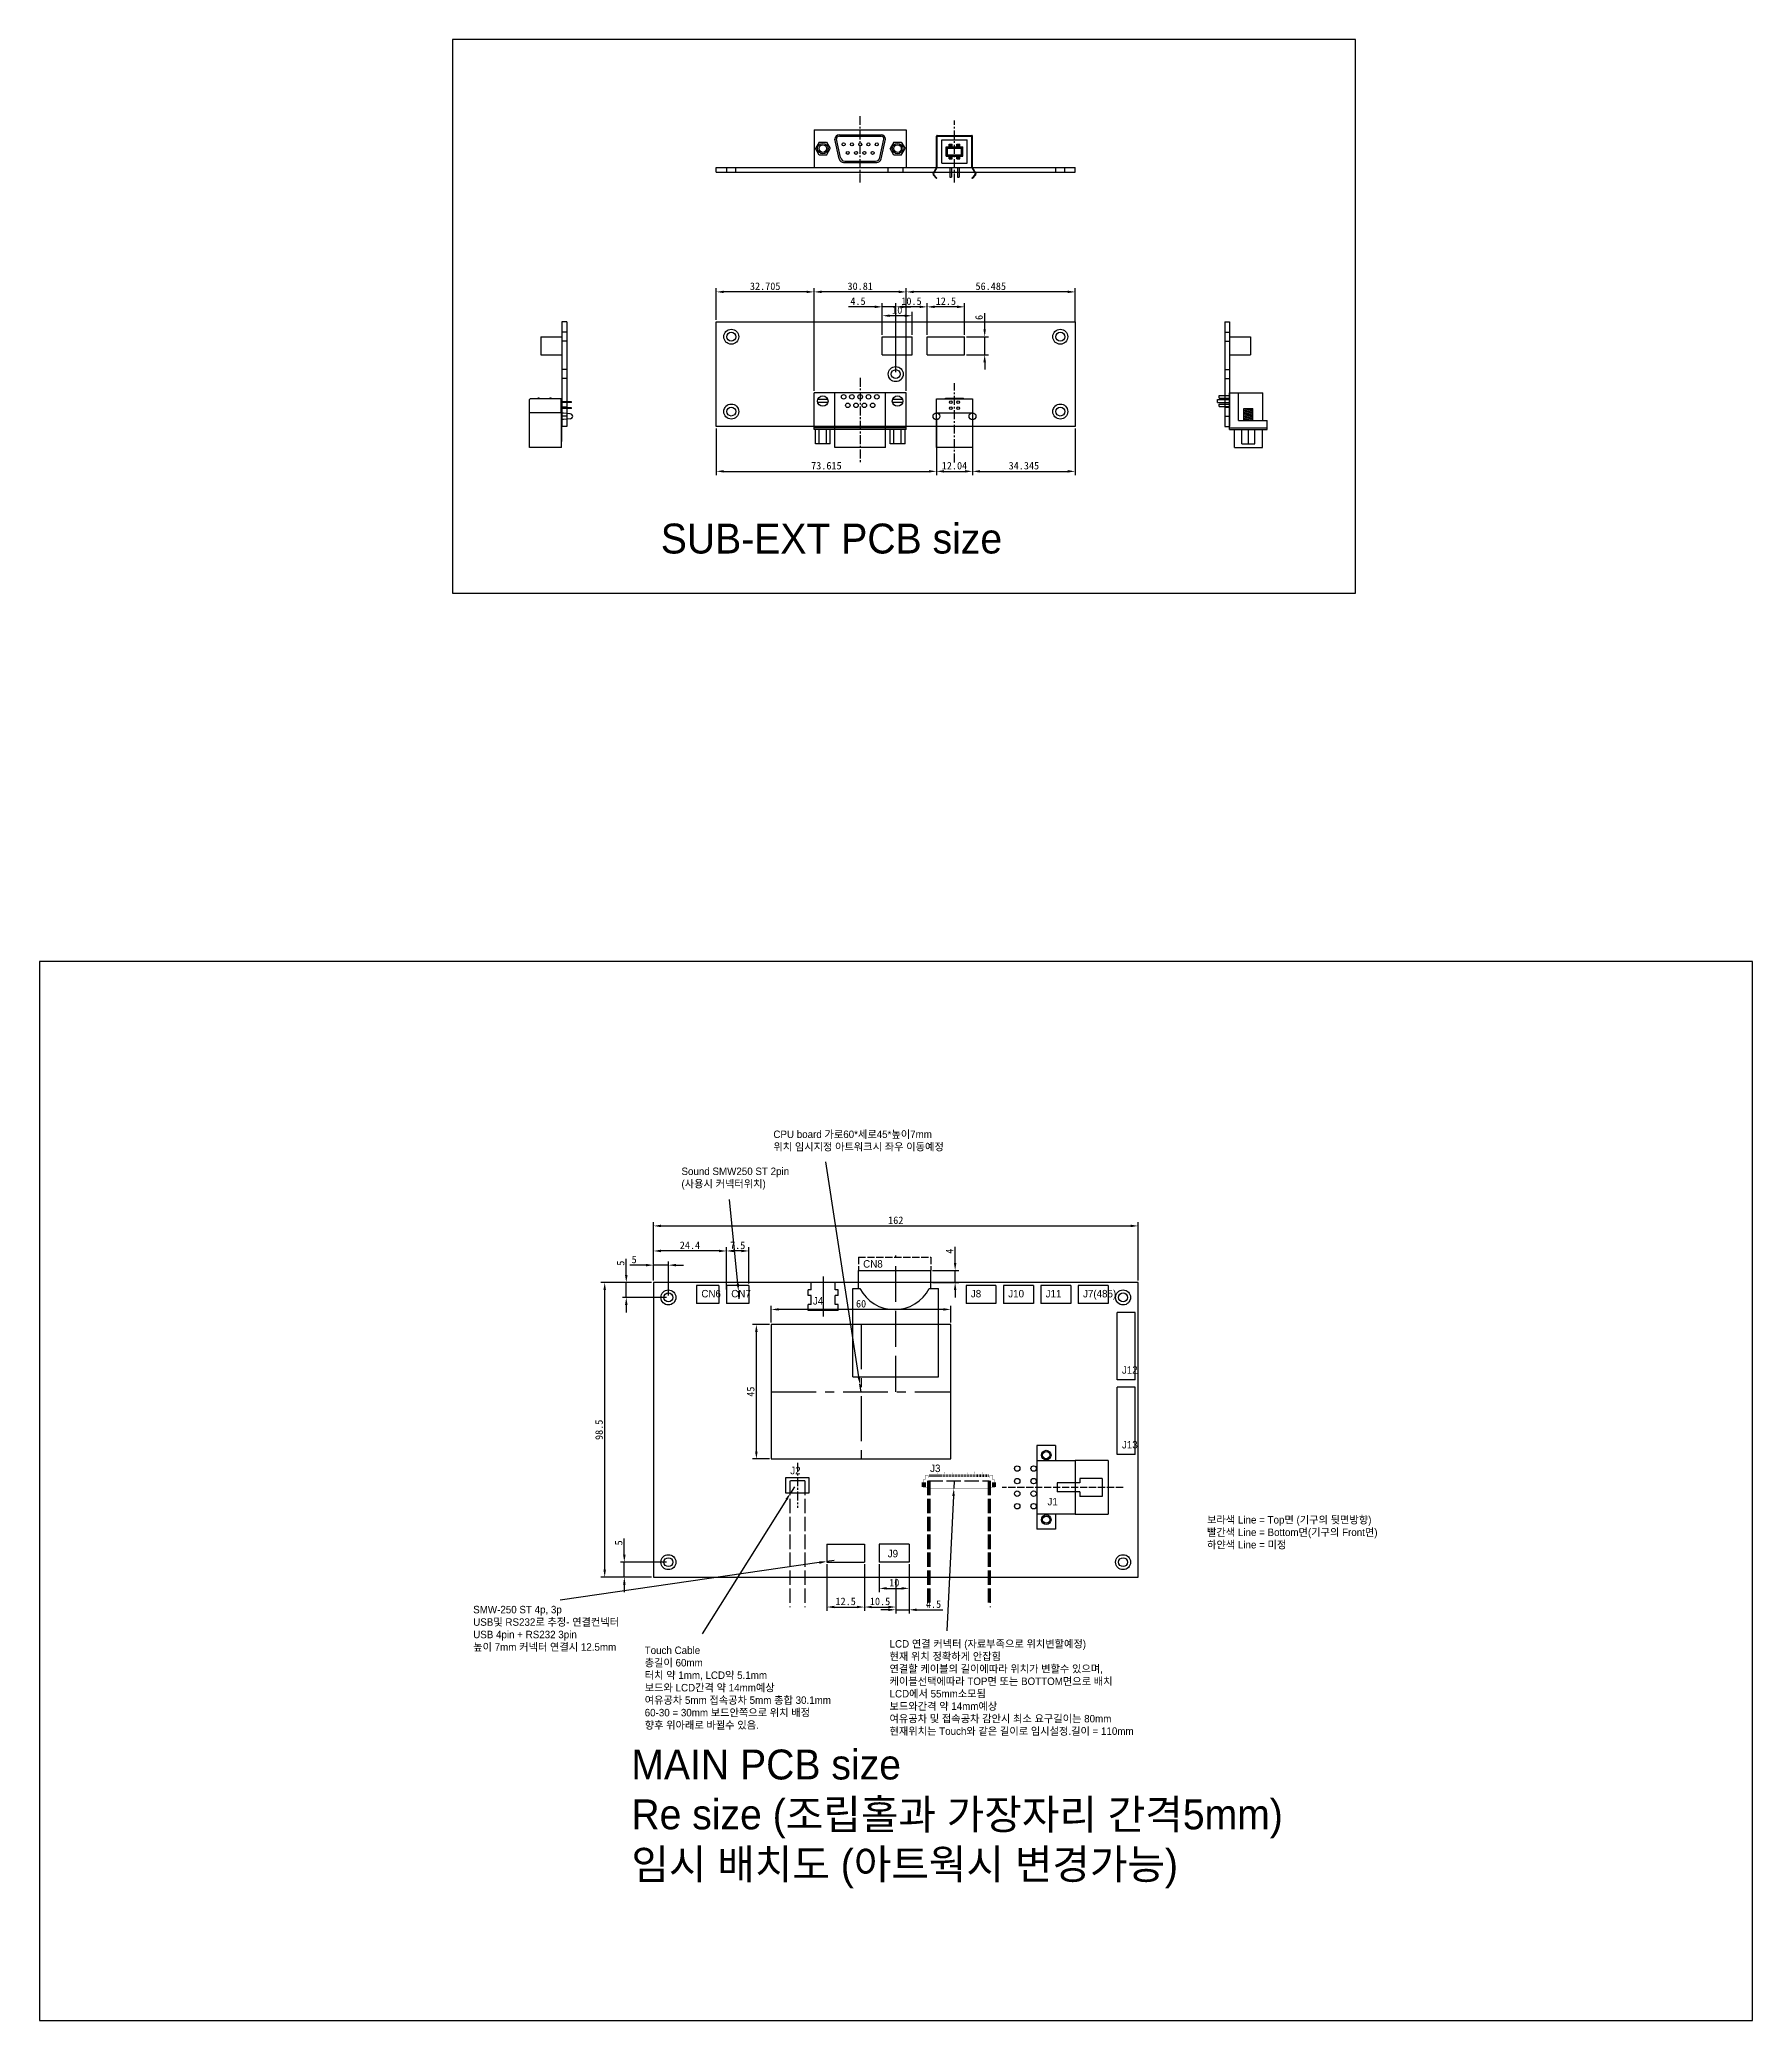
# Model space of a CAD drawing. Extents: x 309 to 1184, y -1672 to -327.
# Drawn here: x 309 to 881, y -989 to -327 of the extents above; entities outside this region: 3.
import ezdxf

# ---------------------------------------------------------------- set-up
doc = ezdxf.new("R2010")
doc.units = 0
doc.linetypes.add('AXES', pattern=[24, 15, -3, 3, -3])
doc.linetypes.add('DASHED', pattern=[15, 12, -3])
doc.layers.get('0').update_dxf_attribs({"linetype": 'CONTINUOUS'})
doc.layers.get('Defpoints').update_dxf_attribs({"linetype": 'CONTINUOUS'})
for name, color, linetype in [('DIM', 14, 'CONTINUOUS'), ('DRIL_PLTE_THRU_01', 16, 'CONTINUOUS'), ('DRIL_PLTE_THRU_02', 3, 'CONTINUOUS'), ('PADS_BOT', 106, 'CONTINUOUS'), ('PADS_INNER', 1, 'CONTINUOUS'), ('PADS_TOP', 1, 'CONTINUOUS'), ('PART_TOP_2DLINE_00', 254, 'CONTINUOUS'), ('PCB(Base)', 190, 'CONTINUOUS')]:
    doc.layers.add(name, color=color, linetype=linetype)
doc.dimstyles.get("Standard").update_dxf_attribs({"dimtxt": 0.18, "dimasz": 0.18, "dimexe": 0.18, "dimexo": 0.0625, "dimgap": 0.09, "dimtad": 0, "dimtih": 1, "dimtoh": 1, "dimdec": 4, "dimzin": 0, "dimdsep": 46, "dimtxsty": 'Standard', "dimcen": 0.09, "dimadec": 0, "dimazin": 0, "dimtfac": 1, "dimtdec": 4, "dimtofl": 0, "dimtmove": 0, "dimatfit": 3, "dimfxl": 1, "dimtolj": 1, "dimtzin": 0, "dimarcsym": 0})

msp = doc.modelspace()

# ---------------------------------------------------------------- texts
at = {"layer": 'PCB(Base)', "attachment_point": 1}
for s, insert, char_height, width in [('{\\fGulim|b0|i0|c129|p50;SUB-EXT PCB size}', (516.3847, -488.7857), 10, 165.643497), ('{\\fGulim|b0|i0|c129|p50;CPU board 가로60*세로45*높이7mm^J위치 임시지정 아트워크시 좌우 이동예정}', (554.0294, -691.7145), 2.5, 65.205446), ('{\\fGulim|b0|i0|c129|p50;Sound SMW250 ST 2pin (사용시 커넥터위치)}', (523.297, -704.0859), 2.5, 39.840895), ('{\\fGulim|b0|i0|c129|p50;CN8}', (584.0472, -735.0439), 2.5, 7.062376), ('{\\fGulim|b0|i0|c129|p50;CN6}', (529.9472, -744.9994), 2.5, 7.062376), ('{\\fGulim|b0|i0|c129|p50;CN7}', (539.9472, -744.9994), 2.5, 7.062376), ('{\\fGulim|b0|i0|c129|p50;J4}', (567.2472, -747.3994), 2.5, 7.062376), ('{\\fGulim|b0|i0|c129|p50;J8}', (620.0472, -744.9994), 2.5, 7.062376), ('{\\fGulim|b0|i0|c129|p50;J10}', (632.5472, -744.9994), 2.5, 7.062376), ('{\\fGulim|b0|i0|c129|p50;J11}', (645.0472, -744.9994), 2.5, 7.062376), ('{\\fGulim|b0|i0|c129|p50;J7(485)}', (657.5472, -744.9994), 2.5, 7.062376), ('{\\fGulim|b0|i0|c129|p50;J12}', (670.5472, -770.4994), 2.5, 7.062376), ('{\\fGulim|b0|i0|c129|p50;J13}', (670.5472, -795.4994), 2.5, 7.062376), ('{\\fGulim|b0|i0|c129|p50;J2}', (559.6825, -804.1402), 2.5, 7.062376), ('{\\fGulim|b0|i0|c129|p50;J3}', (606.42, -803.3902), 2.5, 7.062376), ('{\\fGulim|b0|i0|c129|p50;J1}', (645.6661, -814.5232), 2.5, 7.062376), ('{\\fGulim|b0|i0|c129|p50;보라색 Line = Top면 (기구의 뒷면방향)\\P빨간색 Line = Bottom면(기구의 Front면)\\P하얀색 Line = 미정}', (699.0059, -820.6046), 2.5, 85.902489), ('{\\fGulim|b0|i0|c129|p50;J9}', (592.2582, -831.8942), 2.5, 7.062376), ('\\pt17.5;{\\fGulim|b0|i0|c129|p50;SMW-250 ST 4p, 3p\\PUSB및 RS232로 추정- 연결컨넥터^JUSB 4pin + RS232 3pin^J높이 7mm 커넥터 연결시 12.5mm}', (453.6789, -850.6201), 2.5, 53.806292), ('\\pt17.5;{\\fGulim|b0|i0|c129|p50;Touch Cable^J총길이 60mm^J터치 약 1mm, LCD약 5.1mm^J보드와 LCD간격 약 14mm예상^J여유공차 5mm 접속공차 5mm 총합 30.1mm^J60-30 = 30mm 보드안쪽으로 위치 배정^J향후 위아래로 바뀔수 있음.}', (511.009, -864.2264), 2.5, 70.117688), ('{\\fGulim|b0|i0|c129|p50;LCD 연결 커넥터 (자료부족으로 위치변할예정)^J현재 위치 정확하게 안잡힘^J연결할 케이블의 길이에따라 위치가 변할수 있으며, ^J케이블선택에따라 TOP면 또는 BOTTOM면으로 배치^JLCD에서 55mm소모됨^J보드와간격 약 14mm예상^J여유공차 및 접속공차 감안시 최소 요구길이는 80mm^J현재위치는 Touch와 같은 길이로 임시설정.길이 = 110mm}', (592.8655, -862.0812), 2.5, 93.303925), ('{\\fGulim|b0|i0|c129|p50;MAIN PCB size^JRe size (조립홀과 가장자리 간격5mm)^J임시 배치도 (아트웍시 변경가능)}', (506.5472, -898.6672), 10, 245.213959)]:
    msp.add_mtext(s, dxfattribs=dict(at, insert=insert, char_height=char_height, width=width))

# ---------------------------------------------------------------- blocks, each defined once
blk = doc.blocks.new('*D22')
at = {"layer": 'Defpoints', "color": 0, "transparency": 16777216}
for p in [(675.94, -723.6), (513.94, -742.52), (675.94, -742.52)]:
    blk.add_point(p, dxfattribs=at)
at = {"layer": 'DIM', "color": 0, "lineweight": -2, "transparency": 16777216}
for p, q in [((513.94, -741.89), (513.94, -722.35)), ((516.44, -723.6), (673.44, -723.6)), ((675.94, -741.89), (675.94, -722.35))]:
    blk.add_line(p, q, dxfattribs=at)
at = {"layer": 'DIM', "color": 0, "transparency": 16777216}
for points in [[(516.44, -723.18), (516.44, -724.02), (513.94, -723.6)], [(673.44, -723.18), (673.44, -724.02), (675.94, -723.6)]]:
    blk.add_solid(points, dxfattribs=at)
at = {"layer": 'DIM', "color": 0, "transparency": 16777216, "insert": (594.94, -721.73), "char_height": 2.5, "attachment_point": 5}
blk.add_mtext('162', dxfattribs=at)
blk = doc.blocks.new('*D23')
at = {"layer": 'Defpoints', "color": 0, "transparency": 16777216}
for p in [(497.63, -742.52), (513.94, -742.52), (513.94, -841.02)]:
    blk.add_point(p, dxfattribs=at)
at = {"layer": 'DIM', "color": 0, "lineweight": -2, "transparency": 16777216}
for p, q in [((513.31, -742.52), (496.38, -742.52)), ((497.63, -838.52), (497.63, -745.02)), ((513.31, -841.02), (496.38, -841.02))]:
    blk.add_line(p, q, dxfattribs=at)
at = {"layer": 'DIM', "color": 0, "transparency": 16777216}
for points in [[(497.22, -745.02), (498.05, -745.02), (497.63, -742.52)], [(497.22, -838.52), (498.05, -838.52), (497.63, -841.02)]]:
    blk.add_solid(points, dxfattribs=at)
at = {"layer": 'DIM', "color": 0, "transparency": 16777216, "insert": (495.76, -791.77), "char_height": 2.5, "attachment_point": 5, "rotation": 90}
blk.add_mtext('98.5', dxfattribs=at)
blk = doc.blocks.new('*D24')
at = {"layer": 'Defpoints', "color": 0, "transparency": 16777216}
for p in [(548.34, -756.52), (553.34, -756.52), (553.34, -801.52)]:
    blk.add_point(p, dxfattribs=at)
at = {"layer": 'DIM', "color": 0, "lineweight": -2, "transparency": 16777216}
for p, q in [((552.71, -756.52), (547.09, -756.52)), ((548.34, -799.02), (548.34, -759.02)), ((552.71, -801.52), (547.09, -801.52))]:
    blk.add_line(p, q, dxfattribs=at)
at = {"layer": 'DIM', "color": 0, "transparency": 16777216}
for points in [[(547.92, -759.02), (548.76, -759.02), (548.34, -756.52)], [(547.92, -799.02), (548.76, -799.02), (548.34, -801.52)]]:
    blk.add_solid(points, dxfattribs=at)
at = {"layer": 'DIM', "color": 0, "transparency": 16777216, "insert": (546.46, -779.02), "char_height": 2.5, "attachment_point": 5, "rotation": 90}
blk.add_mtext('45', dxfattribs=at)
blk = doc.blocks.new('*D25')
at = {"layer": 'Defpoints', "color": 0, "transparency": 16777216}
for p in [(553.34, -751.52), (553.34, -756.52), (613.34, -756.52)]:
    blk.add_point(p, dxfattribs=at)
at = {"layer": 'DIM', "color": 0, "lineweight": -2, "transparency": 16777216}
for p, q in [((553.34, -755.89), (553.34, -750.27)), ((610.84, -751.52), (555.84, -751.52)), ((613.34, -755.89), (613.34, -750.27))]:
    blk.add_line(p, q, dxfattribs=at)
at = {"layer": 'DIM', "color": 0, "transparency": 16777216}
for points in [[(555.84, -751.1), (555.84, -751.93), (553.34, -751.52)], [(610.84, -751.1), (610.84, -751.93), (613.34, -751.52)]]:
    blk.add_solid(points, dxfattribs=at)
at = {"layer": 'DIM', "color": 0, "transparency": 16777216, "insert": (583.34, -749.64), "char_height": 2.5, "attachment_point": 5}
blk.add_mtext('60', dxfattribs=at)
blk = doc.blocks.new('*D26')
at = {"layer": 'Defpoints', "color": 0, "transparency": 16777216}
for p in [(608.55, -452.92), (620.59, -452.92), (620.59, -471.32)]:
    blk.add_point(p, dxfattribs=at)
at = {"layer": 'DIM', "color": 0, "lineweight": -2, "transparency": 16777216}
for p, q in [((608.55, -453.54), (608.55, -472.57)), ((620.59, -453.54), (620.59, -472.57)), ((611.05, -471.32), (618.09, -471.32))]:
    blk.add_line(p, q, dxfattribs=at)
at = {"layer": 'DIM', "color": 0, "transparency": 16777216}
for points in [[(611.05, -470.9), (611.05, -471.73), (608.55, -471.32)], [(618.09, -470.9), (618.09, -471.73), (620.59, -471.32)]]:
    blk.add_solid(points, dxfattribs=at)
at = {"layer": 'DIM', "color": 0, "transparency": 16777216, "insert": (614.57, -469.44), "char_height": 2.5, "attachment_point": 5}
blk.add_mtext('12.04', dxfattribs=at)
blk = doc.blocks.new('*D27')
at = {"layer": 'Defpoints', "color": 0, "transparency": 16777216}
for p in [(620.59, -456.32), (654.94, -456.32), (654.94, -471.32)]:
    blk.add_point(p, dxfattribs=at)
at = {"layer": 'DIM', "color": 0, "lineweight": -2, "transparency": 16777216}
for p, q in [((620.59, -456.94), (620.59, -472.57)), ((654.94, -456.94), (654.94, -472.57)), ((623.09, -471.32), (652.44, -471.32))]:
    blk.add_line(p, q, dxfattribs=at)
at = {"layer": 'DIM', "color": 0, "transparency": 16777216}
for points in [[(623.09, -470.9), (623.09, -471.73), (620.59, -471.32)], [(652.44, -470.9), (652.44, -471.73), (654.94, -471.32)]]:
    blk.add_solid(points, dxfattribs=at)
at = {"layer": 'DIM', "color": 0, "transparency": 16777216, "insert": (637.77, -469.44), "char_height": 2.5, "attachment_point": 5}
blk.add_mtext('34.345', dxfattribs=at)
blk = doc.blocks.new('*D28')
at = {"layer": 'Defpoints', "color": 0, "transparency": 16777216}
for p in [(534.94, -456.32), (608.55, -456.32), (608.55, -471.32)]:
    blk.add_point(p, dxfattribs=at)
at = {"layer": 'DIM', "color": 0, "lineweight": -2, "transparency": 16777216}
for p, q in [((534.94, -456.94), (534.94, -472.57)), ((608.55, -456.94), (608.55, -472.57)), ((537.44, -471.32), (606.05, -471.32))]:
    blk.add_line(p, q, dxfattribs=at)
at = {"layer": 'DIM', "color": 0, "transparency": 16777216}
for points in [[(537.44, -470.9), (537.44, -471.73), (534.94, -471.32)], [(606.05, -470.9), (606.05, -471.73), (608.55, -471.32)]]:
    blk.add_solid(points, dxfattribs=at)
at = {"layer": 'DIM', "color": 0, "transparency": 16777216, "insert": (571.75, -469.44), "char_height": 2.5, "attachment_point": 5}
blk.add_mtext('73.615', dxfattribs=at)
blk = doc.blocks.new('*D29')
at = {"layer": 'Defpoints', "color": 0, "transparency": 16777216}
for p in [(598.45, -411.32), (654.94, -421.32), (598.45, -445.02)]:
    blk.add_point(p, dxfattribs=at)
at = {"layer": 'DIM', "color": 0, "lineweight": -2, "transparency": 16777216}
for p, q in [((598.45, -444.39), (598.45, -410.07)), ((654.94, -420.69), (654.94, -410.07)), ((652.44, -411.32), (600.95, -411.32))]:
    blk.add_line(p, q, dxfattribs=at)
at = {"layer": 'DIM', "color": 0, "transparency": 16777216}
for points in [[(600.95, -410.9), (600.95, -411.73), (598.45, -411.32)], [(652.44, -410.9), (652.44, -411.73), (654.94, -411.32)]]:
    blk.add_solid(points, dxfattribs=at)
at = {"layer": 'DIM', "color": 0, "transparency": 16777216, "insert": (626.7, -409.44), "char_height": 2.5, "attachment_point": 5}
blk.add_mtext('56.485', dxfattribs=at)
blk = doc.blocks.new('*D30')
at = {"layer": 'Defpoints', "color": 0, "transparency": 16777216}
for p in [(567.64, -411.32), (567.64, -445.02), (598.45, -445.02)]:
    blk.add_point(p, dxfattribs=at)
at = {"layer": 'DIM', "color": 0, "lineweight": -2, "transparency": 16777216}
for p, q in [((567.64, -444.39), (567.64, -410.07)), ((598.45, -444.39), (598.45, -410.07)), ((595.95, -411.32), (570.14, -411.32))]:
    blk.add_line(p, q, dxfattribs=at)
at = {"layer": 'DIM', "color": 0, "transparency": 16777216}
for points in [[(570.14, -410.9), (570.14, -411.73), (567.64, -411.32)], [(595.95, -410.9), (595.95, -411.73), (598.45, -411.32)]]:
    blk.add_solid(points, dxfattribs=at)
at = {"layer": 'DIM', "color": 0, "transparency": 16777216, "insert": (583.05, -409.44), "char_height": 2.5, "attachment_point": 5}
blk.add_mtext('30.81', dxfattribs=at)
blk = doc.blocks.new('*D31')
at = {"layer": 'Defpoints', "color": 0, "transparency": 16777216}
for p in [(534.94, -411.32), (534.94, -421.32), (567.64, -445.02)]:
    blk.add_point(p, dxfattribs=at)
at = {"layer": 'DIM', "color": 0, "lineweight": -2, "transparency": 16777216}
for p, q in [((534.94, -420.69), (534.94, -410.07)), ((567.64, -444.39), (567.64, -410.07)), ((565.14, -411.32), (537.44, -411.32))]:
    blk.add_line(p, q, dxfattribs=at)
at = {"layer": 'DIM', "color": 0, "transparency": 16777216}
for points in [[(537.44, -410.9), (537.44, -411.73), (534.94, -411.32)], [(565.14, -410.9), (565.14, -411.73), (567.64, -411.32)]]:
    blk.add_solid(points, dxfattribs=at)
at = {"layer": 'DIM', "color": 0, "transparency": 16777216, "insert": (551.29, -409.44), "char_height": 2.5, "attachment_point": 5}
blk.add_mtext('32.705', dxfattribs=at)
blk = doc.blocks.new('SMOOTH_0$1')
at = {"const_width": 0.05}
blk.add_lwpolyline([(-0.025, 0, 1), (0.025, 0, 1)], format="xyb", close=True, dxfattribs=at)
blk = doc.blocks.new('PART_BODY_TOP_8')
at = {"layer": 'PART_TOP_2DLINE_00', "const_width": 0.1}
blk.add_lwpolyline([(-10.3, 0), (-11.3, 0), (-11.3, -1.35), (-11.85, -1.35), (-11.85, -3.95), (-10.15, -3.95), (-10.15, -4.25), (10.15, -4.25), (10.15, -4), (11.85, -4), (11.85, -1.4), (11.3, -1.4), (11.3, 0), (10.3, 0), (10.3, -0.7), (-10.3, -0.7)], close=True, dxfattribs=at)
for points in [[(-7.25, 0.95), (-7.25, 0.65)], [(-4.75, 1.175), (-4.75, 0.625)], [(-2.25, 0.95), (-2.25, 0.65)], [(0.25, 1.175), (0.25, 0.625)], [(2.75, 0.975), (2.75, 0.675)], [(5.25, 1.225), (5.25, 0.675)], [(7.75, 1.025), (7.75, 0.725)]]:
    blk.add_lwpolyline(points, dxfattribs=at)
at = {"layer": 'PART_TOP_2DLINE_00'}
for p in [(-11.3, 0), (-10.3, 0), (-7.25, 0.95), (-7.25, 0.65), (-4.75, 1.175), (-4.75, 0.625), (-2.25, 0.95), (-2.25, 0.65), (0.25, 1.175), (0.25, 0.625), (2.75, 0.975), (2.75, 0.675), (5.25, 1.225), (5.25, 0.675), (7.75, 1.025), (7.75, 0.725), (10.3, 0), (11.3, 0), (-11.85, -1.35), (-11.85, -3.95), (-11.3, -1.35), (-10.3, -0.7), (-10.15, -3.95), (-10.15, -4.25), (10.15, -4), (10.15, -4.25), (10.3, -0.7), (11.3, -1.4), (11.85, -1.4), (11.85, -4)]:
    blk.add_blockref('SMOOTH_0$1', p, dxfattribs=at)
blk = doc.blocks.new('DRIL_HOLE_0')
blk.add_lwpolyline([(0, 0, 1), (0, 0, 1)], format="xyb", close=True)
blk = doc.blocks.new('PAD_10')
blk.add_lwpolyline([(0, 0), (0, 0)])
blk = doc.blocks.new('PAD_11')
at = {"const_width": 0.3}
blk.add_lwpolyline([(-0.45, 0), (0.45, 0)], dxfattribs=at)
blk = doc.blocks.new('STK_TOP_14')
at = {"layer": 'DRIL_PLTE_THRU_01'}
blk.add_blockref('DRIL_HOLE_0', (0, 0), dxfattribs=at)
at = {"layer": 'DRIL_PLTE_THRU_02'}
blk.add_blockref('DRIL_HOLE_0', (0, 0), dxfattribs=at)
at = {"layer": 'PADS_BOT'}
blk.add_blockref('PAD_10', (0, 0), dxfattribs=at)
at = {"layer": 'PADS_INNER'}
blk.add_blockref('PAD_10', (0, 0), dxfattribs=at)
at = {"layer": 'PADS_TOP', "rotation": 90}
blk.add_blockref('PAD_11', (0, 0), dxfattribs=at)
blk = doc.blocks.new('PAD_12')
at = {"const_width": 1.4}
blk.add_lwpolyline([(-0.75, 0), (0.75, 0)], dxfattribs=at)
blk = doc.blocks.new('STK_TOP_15')
at = {"layer": 'DRIL_PLTE_THRU_01'}
blk.add_blockref('DRIL_HOLE_0', (0, 0), dxfattribs=at)
at = {"layer": 'DRIL_PLTE_THRU_02'}
blk.add_blockref('DRIL_HOLE_0', (0, 0), dxfattribs=at)
at = {"layer": 'PADS_BOT'}
blk.add_blockref('PAD_10', (0, 0), dxfattribs=at)
at = {"layer": 'PADS_INNER'}
blk.add_blockref('PAD_10', (0, 0), dxfattribs=at)
at = {"layer": 'PADS_TOP', "rotation": 90}
blk.add_blockref('PAD_12', (0, 0), dxfattribs=at)
blk = doc.blocks.new('SYM_TOP_10')
for name, p in [('PART_BODY_TOP_8', (0, 0)), ('STK_TOP_14', (-9.75, 0)), ('STK_TOP_14', (-9.25, 0)), ('STK_TOP_14', (-8.75, 0)), ('STK_TOP_14', (-8.25, 0)), ('STK_TOP_14', (-7.75, 0)), ('STK_TOP_14', (-7.25, 0)), ('STK_TOP_14', (-6.75, 0)), ('STK_TOP_14', (-6.25, 0)), ('STK_TOP_14', (-5.75, 0)), ('STK_TOP_14', (-5.25, 0)), ('STK_TOP_14', (-4.75, 0)), ('STK_TOP_14', (-4.25, 0)), ('STK_TOP_14', (-3.75, 0)), ('STK_TOP_14', (-3.25, 0)), ('STK_TOP_14', (-2.75, 0)), ('STK_TOP_14', (-2.25, 0)), ('STK_TOP_14', (-1.75, 0)), ('STK_TOP_14', (-1.25, 0)), ('STK_TOP_14', (-0.75, 0)), ('STK_TOP_14', (-0.25, 0)), ('STK_TOP_14', (0.25, 0)), ('STK_TOP_14', (0.75, 0)), ('STK_TOP_14', (1.25, 0)), ('STK_TOP_14', (1.75, 0)), ('STK_TOP_14', (2.25, 0)), ('STK_TOP_14', (2.75, 0)), ('STK_TOP_14', (3.25, 0)), ('STK_TOP_14', (3.75, 0)), ('STK_TOP_14', (4.25, 0)), ('STK_TOP_14', (4.75, 0)), ('STK_TOP_14', (5.25, 0)), ('STK_TOP_14', (5.75, 0)), ('STK_TOP_14', (6.25, 0)), ('STK_TOP_14', (6.75, 0)), ('STK_TOP_14', (7.25, 0)), ('STK_TOP_14', (7.75, 0)), ('STK_TOP_14', (8.25, 0)), ('STK_TOP_14', (8.75, 0)), ('STK_TOP_14', (9.25, 0)), ('STK_TOP_14', (9.75, 0)), ('STK_TOP_15', (-11.75, -3.05)), ('STK_TOP_15', (11.75, -3.05))]:
    blk.add_blockref(name, p)
blk = doc.blocks.new('*D32')
at = {"layer": 'Defpoints', "color": 0, "transparency": 16777216}
for p in [(542.38, -745.46), (542.62, -747.95)]:
    blk.add_point(p, dxfattribs=at)
at = {"layer": 'DIM', "color": 0, "lineweight": -2, "transparency": 16777216}
for p, q in [((542.13, -742.97), (539.37, -714.81)), ((542.62, -747.95), (542.38, -745.46))]:
    blk.add_line(p, q, dxfattribs=at)
at = {"layer": 'DIM', "color": 0, "transparency": 16777216}
blk.add_solid([(542.55, -742.93), (541.72, -743.01), (542.38, -745.46)], dxfattribs=at)
blk = doc.blocks.new('*D33')
at = {"layer": 'Defpoints', "color": 0, "transparency": 16777216}
for p in [(559.74, -812.92), (561.07, -810.8)]:
    blk.add_point(p, dxfattribs=at)
at = {"layer": 'DIM', "color": 0, "lineweight": -2, "transparency": 16777216}
for p, q in [((561.07, -810.8), (559.74, -812.92)), ((558.41, -815.04), (530.25, -859.94))]:
    blk.add_line(p, q, dxfattribs=at)
at = {"layer": 'DIM', "color": 0, "transparency": 16777216}
blk.add_solid([(558.06, -814.82), (558.77, -815.26), (559.74, -812.92)], dxfattribs=at)
blk = doc.blocks.new('*D34')
at = {"layer": 'Defpoints', "color": 0, "transparency": 16777216}
for p in [(614.37, -811.38), (614.49, -808.88)]:
    blk.add_point(p, dxfattribs=at)
at = {"layer": 'DIM', "color": 0, "lineweight": -2, "transparency": 16777216}
for p, q in [((614.25, -813.88), (612.04, -858.97)), ((614.49, -808.88), (614.37, -811.38))]:
    blk.add_line(p, q, dxfattribs=at)
at = {"layer": 'DIM', "color": 0, "transparency": 16777216}
blk.add_solid([(613.83, -813.86), (614.66, -813.9), (614.37, -811.38)], dxfattribs=at)
blk = doc.blocks.new('*D35')
at = {"layer": 'Defpoints', "color": 0, "transparency": 16777216}
for p in [(582.96, -776.55), (583.34, -779.02)]:
    blk.add_point(p, dxfattribs=at)
at = {"layer": 'DIM', "color": 0, "lineweight": -2, "transparency": 16777216}
for p, q in [((582.58, -774.08), (571.6, -702.12)), ((583.34, -779.02), (582.96, -776.55))]:
    blk.add_line(p, q, dxfattribs=at)
at = {"layer": 'DIM', "color": 0, "transparency": 16777216}
blk.add_solid([(583, -774.01), (582.17, -774.14), (582.96, -776.55)], dxfattribs=at)
blk = doc.blocks.new('*D36')
at = {"layer": 'Defpoints', "color": 0, "transparency": 16777216}
for p in [(594.94, -416.32), (605.44, -426.32), (594.94, -438.82)]:
    blk.add_point(p, dxfattribs=at)
at = {"layer": 'DIM', "color": 0, "lineweight": -2, "transparency": 16777216}
for p, q in [((594.94, -438.19), (594.94, -415.07)), ((602.94, -416.32), (597.44, -416.32)), ((605.44, -425.69), (605.44, -415.07))]:
    blk.add_line(p, q, dxfattribs=at)
at = {"layer": 'DIM', "color": 0, "transparency": 16777216}
for points in [[(597.44, -415.9), (597.44, -416.73), (594.94, -416.32)], [(602.94, -415.9), (602.94, -416.73), (605.44, -416.32)]]:
    blk.add_solid(points, dxfattribs=at)
at = {"layer": 'DIM', "color": 0, "transparency": 16777216, "insert": (600.19, -414.44), "char_height": 2.5, "attachment_point": 5}
blk.add_mtext('10.5', dxfattribs=at)
blk = doc.blocks.new('*D37')
at = {"layer": 'Defpoints', "color": 0, "transparency": 16777216}
for p in [(605.44, -416.32), (605.44, -426.32), (617.94, -426.32)]:
    blk.add_point(p, dxfattribs=at)
at = {"layer": 'DIM', "color": 0, "lineweight": -2, "transparency": 16777216}
for p, q in [((605.44, -425.69), (605.44, -415.07)), ((615.44, -416.32), (607.94, -416.32)), ((617.94, -425.69), (617.94, -415.07))]:
    blk.add_line(p, q, dxfattribs=at)
at = {"layer": 'DIM', "color": 0, "transparency": 16777216}
for points in [[(607.94, -415.9), (607.94, -416.73), (605.44, -416.32)], [(615.44, -415.9), (615.44, -416.73), (617.94, -416.32)]]:
    blk.add_solid(points, dxfattribs=at)
at = {"layer": 'DIM', "color": 0, "transparency": 16777216, "insert": (611.69, -414.44), "char_height": 2.5, "attachment_point": 5}
blk.add_mtext('12.5', dxfattribs=at)
blk = doc.blocks.new('*D38')
at = {"layer": 'Defpoints', "color": 0, "transparency": 16777216}
for p in [(617.94, -426.32), (624.67, -426.32), (617.94, -432.32)]:
    blk.add_point(p, dxfattribs=at)
at = {"layer": 'DIM', "color": 0, "lineweight": -2, "transparency": 16777216}
for p, q in [((624.67, -423.82), (624.67, -418.4)), ((618.56, -426.32), (625.92, -426.32)), ((624.67, -432.32), (624.67, -426.32)), ((618.56, -432.32), (625.92, -432.32)), ((624.67, -434.82), (624.67, -437.32))]:
    blk.add_line(p, q, dxfattribs=at)
at = {"layer": 'DIM', "color": 0, "transparency": 16777216}
for points in [[(624.25, -423.82), (625.08, -423.82), (624.67, -426.32)], [(624.25, -434.82), (625.08, -434.82), (624.67, -432.32)]]:
    blk.add_solid(points, dxfattribs=at)
at = {"layer": 'DIM', "color": 0, "transparency": 16777216, "insert": (622.79, -419.86), "char_height": 2.5, "attachment_point": 5, "rotation": 90}
blk.add_mtext('6', dxfattribs=at)
blk = doc.blocks.new('*D39')
at = {"layer": 'Defpoints', "color": 0, "transparency": 16777216}
for p in [(584.44, -836.02), (594.94, -841.02), (594.94, -851.02)]:
    blk.add_point(p, dxfattribs=at)
at = {"layer": 'DIM', "color": 0, "lineweight": -2, "transparency": 16777216}
for p, q in [((584.44, -836.64), (584.44, -852.27)), ((594.94, -841.64), (594.94, -852.27)), ((586.94, -851.02), (592.44, -851.02))]:
    blk.add_line(p, q, dxfattribs=at)
at = {"layer": 'DIM', "color": 0, "transparency": 16777216}
for points in [[(586.94, -850.6), (586.94, -851.43), (584.44, -851.02)], [(592.44, -850.6), (592.44, -851.43), (594.94, -851.02)]]:
    blk.add_solid(points, dxfattribs=at)
at = {"layer": 'DIM', "color": 0, "transparency": 16777216, "insert": (589.69, -849.14), "char_height": 2.5, "attachment_point": 5}
blk.add_mtext('10.5', dxfattribs=at)
blk = doc.blocks.new('*D40')
at = {"layer": 'Defpoints', "color": 0, "transparency": 16777216}
for p in [(571.94, -836.02), (584.44, -836.02), (584.44, -851.02)]:
    blk.add_point(p, dxfattribs=at)
at = {"layer": 'DIM', "color": 0, "lineweight": -2, "transparency": 16777216}
for p, q in [((571.94, -836.64), (571.94, -852.27)), ((584.44, -836.64), (584.44, -852.27)), ((574.44, -851.02), (581.94, -851.02))]:
    blk.add_line(p, q, dxfattribs=at)
at = {"layer": 'DIM', "color": 0, "transparency": 16777216}
for points in [[(574.44, -850.6), (574.44, -851.43), (571.94, -851.02)], [(581.94, -850.6), (581.94, -851.43), (584.44, -851.02)]]:
    blk.add_solid(points, dxfattribs=at)
at = {"layer": 'DIM', "color": 0, "transparency": 16777216, "insert": (578.19, -849.14), "char_height": 2.5, "attachment_point": 5}
blk.add_mtext('12.5', dxfattribs=at)
blk = doc.blocks.new('*D41')
at = {"layer": 'Defpoints', "color": 0, "transparency": 16777216}
for p in [(571.86, -835.81), (574.34, -835.45)]:
    blk.add_point(p, dxfattribs=at)
at = {"layer": 'DIM', "color": 0, "lineweight": -2, "transparency": 16777216}
for p, q in [((569.39, -836.17), (482.77, -848.7)), ((574.34, -835.45), (571.86, -835.81))]:
    blk.add_line(p, q, dxfattribs=at)
at = {"layer": 'DIM', "color": 0, "transparency": 16777216}
blk.add_solid([(569.33, -835.75), (569.45, -836.58), (571.86, -835.81)], dxfattribs=at)
blk = doc.blocks.new('*D42')
at = {"layer": 'Defpoints', "color": 0, "transparency": 16777216}
for p in [(538.34, -731.97), (538.34, -743.52), (545.84, -743.52)]:
    blk.add_point(p, dxfattribs=at)
at = {"layer": 'DIM', "color": 0, "lineweight": -2, "transparency": 16777216}
for p, q in [((538.34, -742.89), (538.34, -730.72)), ((543.34, -731.97), (540.84, -731.97)), ((545.84, -742.89), (545.84, -730.72))]:
    blk.add_line(p, q, dxfattribs=at)
at = {"layer": 'DIM', "color": 0, "transparency": 16777216}
for points in [[(540.84, -731.55), (540.84, -732.39), (538.34, -731.97)], [(543.34, -731.55), (543.34, -732.39), (545.84, -731.97)]]:
    blk.add_solid(points, dxfattribs=at)
at = {"layer": 'DIM', "color": 0, "transparency": 16777216, "insert": (542.09, -730.1), "char_height": 2.5, "attachment_point": 5}
blk.add_mtext('7.5', dxfattribs=at)
blk = doc.blocks.new('*D43')
at = {"layer": 'Defpoints', "color": 0, "transparency": 16777216}
for p in [(513.94, -731.97), (513.94, -740.52), (538.34, -745.52)]:
    blk.add_point(p, dxfattribs=at)
at = {"layer": 'DIM', "color": 0, "lineweight": -2, "transparency": 16777216}
for p, q in [((513.94, -739.89), (513.94, -730.72)), ((535.84, -731.97), (516.44, -731.97)), ((538.34, -744.89), (538.34, -730.72))]:
    blk.add_line(p, q, dxfattribs=at)
at = {"layer": 'DIM', "color": 0, "transparency": 16777216}
for points in [[(516.44, -731.55), (516.44, -732.39), (513.94, -731.97)], [(535.84, -731.55), (535.84, -732.39), (538.34, -731.97)]]:
    blk.add_solid(points, dxfattribs=at)
at = {"layer": 'DIM', "color": 0, "transparency": 16777216, "insert": (526.14, -730.1), "char_height": 2.5, "attachment_point": 5}
blk.add_mtext('24.4', dxfattribs=at)
blk = doc.blocks.new('*D44')
at = {"layer": 'Defpoints', "color": 0, "transparency": 16777216}
for p in [(504.2, -836.02), (513.94, -841.02), (518.94, -836.02)]:
    blk.add_point(p, dxfattribs=at)
at = {"layer": 'DIM', "color": 0, "lineweight": -2, "transparency": 16777216}
for p, q in [((504.2, -833.52), (504.2, -828.1)), ((518.31, -836.02), (502.95, -836.02)), ((513.31, -841.02), (502.95, -841.02)), ((504.2, -841.02), (504.2, -836.02)), ((504.2, -843.52), (504.2, -846.02))]:
    blk.add_line(p, q, dxfattribs=at)
at = {"layer": 'DIM', "color": 0, "transparency": 16777216}
for points in [[(503.78, -833.52), (504.62, -833.52), (504.2, -836.02)], [(503.78, -843.52), (504.62, -843.52), (504.2, -841.02)]]:
    blk.add_solid(points, dxfattribs=at)
at = {"layer": 'DIM', "color": 0, "transparency": 16777216, "insert": (502.32, -829.56), "char_height": 2.5, "attachment_point": 5, "rotation": 90}
blk.add_mtext('5', dxfattribs=at)
blk = doc.blocks.new('*D45')
at = {"layer": 'Defpoints', "color": 0, "transparency": 16777216}
for p in [(513.94, -736.72), (513.94, -742.52), (518.94, -747.52)]:
    blk.add_point(p, dxfattribs=at)
at = {"layer": 'DIM', "color": 0, "lineweight": -2, "transparency": 16777216}
for p, q in [((511.44, -736.72), (506.02, -736.72)), ((513.94, -741.89), (513.94, -735.47)), ((518.94, -736.72), (513.94, -736.72)), ((518.94, -746.89), (518.94, -735.47)), ((521.44, -736.72), (523.94, -736.72))]:
    blk.add_line(p, q, dxfattribs=at)
at = {"layer": 'DIM', "color": 0, "transparency": 16777216}
for points in [[(511.44, -736.3), (511.44, -737.13), (513.94, -736.72)], [(521.44, -736.3), (521.44, -737.13), (518.94, -736.72)]]:
    blk.add_solid(points, dxfattribs=at)
at = {"layer": 'DIM', "color": 0, "transparency": 16777216, "insert": (507.48, -734.84), "char_height": 2.5, "attachment_point": 5}
blk.add_mtext('5', dxfattribs=at)
blk = doc.blocks.new('*D46')
at = {"layer": 'Defpoints', "color": 0, "transparency": 16777216}
for p in [(504.85, -742.52), (513.94, -742.52), (518.94, -747.52)]:
    blk.add_point(p, dxfattribs=at)
at = {"layer": 'DIM', "color": 0, "lineweight": -2, "transparency": 16777216}
for p, q in [((504.85, -740.02), (504.85, -734.6)), ((513.31, -742.52), (503.6, -742.52)), ((518.31, -747.52), (503.6, -747.52)), ((504.85, -747.52), (504.85, -742.52)), ((504.85, -750.02), (504.85, -752.52))]:
    blk.add_line(p, q, dxfattribs=at)
at = {"layer": 'DIM', "color": 0, "transparency": 16777216}
for points in [[(504.43, -740.02), (505.27, -740.02), (504.85, -742.52)], [(504.43, -750.02), (505.27, -750.02), (504.85, -747.52)]]:
    blk.add_solid(points, dxfattribs=at)
at = {"layer": 'DIM', "color": 0, "transparency": 16777216, "insert": (502.97, -736.06), "char_height": 2.5, "attachment_point": 5, "rotation": 90}
blk.add_mtext('5', dxfattribs=at)
blk = doc.blocks.new('*D47')
at = {"layer": 'Defpoints', "color": 0, "transparency": 16777216}
for p in [(589.44, -836.02), (599.44, -836.02), (599.44, -844.78)]:
    blk.add_point(p, dxfattribs=at)
at = {"layer": 'DIM', "color": 0, "lineweight": -2, "transparency": 16777216}
for p, q in [((589.44, -836.64), (589.44, -846.03)), ((599.44, -836.64), (599.44, -846.03)), ((591.94, -844.78), (596.94, -844.78))]:
    blk.add_line(p, q, dxfattribs=at)
at = {"layer": 'DIM', "color": 0, "transparency": 16777216}
for points in [[(591.94, -844.36), (591.94, -845.19), (589.44, -844.78)], [(596.94, -844.36), (596.94, -845.19), (599.44, -844.78)]]:
    blk.add_solid(points, dxfattribs=at)
at = {"layer": 'DIM', "color": 0, "transparency": 16777216, "insert": (594.44, -842.9), "char_height": 2.5, "attachment_point": 5}
blk.add_mtext('10', dxfattribs=at)
blk = doc.blocks.new('*D48')
at = {"layer": 'Defpoints', "color": 0, "transparency": 16777216}
for p in [(594.94, -841.02), (599.44, -836.02), (599.44, -851.94)]:
    blk.add_point(p, dxfattribs=at)
at = {"layer": 'DIM', "color": 0, "lineweight": -2, "transparency": 16777216}
for p, q in [((599.44, -836.64), (599.44, -853.19)), ((594.94, -841.64), (594.94, -853.19)), ((592.44, -851.94), (589.94, -851.94)), ((594.94, -851.94), (599.44, -851.94)), ((601.94, -851.94), (610.69, -851.94))]:
    blk.add_line(p, q, dxfattribs=at)
at = {"layer": 'DIM', "color": 0, "transparency": 16777216}
for points in [[(592.44, -851.53), (592.44, -852.36), (594.94, -851.94)], [(601.94, -851.53), (601.94, -852.36), (599.44, -851.94)]]:
    blk.add_solid(points, dxfattribs=at)
at = {"layer": 'DIM', "color": 0, "transparency": 16777216, "insert": (607.56, -850.07), "char_height": 2.5, "attachment_point": 5}
blk.add_mtext('4.5', dxfattribs=at)
blk = doc.blocks.new('*D49')
at = {"layer": 'Defpoints', "color": 0, "transparency": 16777216}
for p in [(590.44, -419.29), (590.44, -426.32), (600.44, -426.32)]:
    blk.add_point(p, dxfattribs=at)
at = {"layer": 'DIM', "color": 0, "lineweight": -2, "transparency": 16777216}
for p, q in [((590.44, -425.69), (590.44, -418.04)), ((597.94, -419.29), (592.94, -419.29)), ((600.44, -425.69), (600.44, -418.04))]:
    blk.add_line(p, q, dxfattribs=at)
at = {"layer": 'DIM', "color": 0, "transparency": 16777216}
for points in [[(592.94, -418.88), (592.94, -419.71), (590.44, -419.29)], [(597.94, -418.88), (597.94, -419.71), (600.44, -419.29)]]:
    blk.add_solid(points, dxfattribs=at)
at = {"layer": 'DIM', "color": 0, "transparency": 16777216, "insert": (595.44, -417.42), "char_height": 2.5, "attachment_point": 5}
blk.add_mtext('10', dxfattribs=at)
blk = doc.blocks.new('*D50')
at = {"layer": 'Defpoints', "color": 0, "transparency": 16777216}
for p in [(590.44, -416.32), (590.44, -426.32), (594.94, -438.82)]:
    blk.add_point(p, dxfattribs=at)
at = {"layer": 'DIM', "color": 0, "lineweight": -2, "transparency": 16777216}
for p, q in [((587.94, -416.32), (579.19, -416.32)), ((590.44, -425.69), (590.44, -415.07)), ((594.94, -416.32), (590.44, -416.32)), ((594.94, -438.19), (594.94, -415.07)), ((597.44, -416.32), (599.94, -416.32))]:
    blk.add_line(p, q, dxfattribs=at)
at = {"layer": 'DIM', "color": 0, "transparency": 16777216}
for points in [[(587.94, -415.9), (587.94, -416.73), (590.44, -416.32)], [(597.44, -415.9), (597.44, -416.73), (594.94, -416.32)]]:
    blk.add_solid(points, dxfattribs=at)
at = {"layer": 'DIM', "color": 0, "transparency": 16777216, "insert": (582.31, -414.44), "char_height": 2.5, "attachment_point": 5}
blk.add_mtext('4.5', dxfattribs=at)
blk = doc.blocks.new('*D51')
at = {"layer": 'Defpoints', "color": 0, "transparency": 16777216}
for p in [(606.64, -738.52), (614.79, -738.52), (606.64, -742.52)]:
    blk.add_point(p, dxfattribs=at)
at = {"layer": 'DIM', "color": 0, "lineweight": -2, "transparency": 16777216}
for p, q in [((614.79, -736.02), (614.79, -730.6)), ((607.26, -738.52), (616.04, -738.52)), ((614.79, -742.52), (614.79, -738.52)), ((607.26, -742.52), (616.04, -742.52)), ((614.79, -745.02), (614.79, -747.52))]:
    blk.add_line(p, q, dxfattribs=at)
at = {"layer": 'DIM', "color": 0, "transparency": 16777216}
for points in [[(614.37, -736.02), (615.2, -736.02), (614.79, -738.52)], [(614.37, -745.02), (615.2, -745.02), (614.79, -742.52)]]:
    blk.add_solid(points, dxfattribs=at)
at = {"layer": 'DIM', "color": 0, "transparency": 16777216, "insert": (612.91, -732.06), "char_height": 2.5, "attachment_point": 5, "rotation": 90}
blk.add_mtext('4', dxfattribs=at)

# ---------------------------------------------------------------- dimensions: what is measured, and where the dimension line sits
at = {"layer": 'DIM'}
for base, p1, p2, angle, override, picture, middle in [((534.9394, -411.3178), (567.6444, -445.0178), (534.9394, -421.3178), 180, {"dimtxt": 2.5, "dimasz": 2.5, "dimexe": 1.25, "dimexo": 0.625, "dimgap": 0.625, "dimtad": 1, "dimtih": 0, "dimtoh": 0, "dimdec": 3, "dimzin": 8, "dimcen": 2.5, "dimtdec": 3, "dimtofl": 1, "dimatfit": 0, "dimtolj": 0, "dimtzin": 8}, '*D31', (551.2919, -409.4428)), ((567.6444, -411.3178), (598.4544, -445.0178), (567.6444, -445.0178), 180, {"dimtxt": 2.5, "dimasz": 2.5, "dimexe": 1.25, "dimexo": 0.625, "dimgap": 0.625, "dimtad": 1, "dimtih": 0, "dimtoh": 0, "dimdec": 3, "dimzin": 8, "dimcen": 2.5, "dimtdec": 3, "dimtofl": 1, "dimatfit": 0, "dimtolj": 0, "dimtzin": 8}, '*D30', (583.0494, -409.4428)), ((598.4544, -411.3178), (654.9394, -421.3178), (598.4544, -445.0178), 180, {"dimtxt": 2.5, "dimasz": 2.5, "dimexe": 1.25, "dimexo": 0.625, "dimgap": 0.625, "dimtad": 1, "dimtih": 0, "dimtoh": 0, "dimdec": 3, "dimzin": 8, "dimcen": 2.5, "dimtdec": 3, "dimtofl": 1, "dimatfit": 0, "dimtolj": 0, "dimtzin": 8}, '*D29', (626.6969, -409.4428)), ((624.6673, -426.3178), (617.9394, -432.3178), (617.9394, -426.3178), 90, {"dimtxt": 2.5, "dimasz": 2.5, "dimexe": 1.25, "dimexo": 0.625, "dimgap": 0.625, "dimtad": 1, "dimtih": 0, "dimtoh": 0, "dimdec": 3, "dimzin": 8, "dimcen": 2.5, "dimtdec": 3, "dimtofl": 1, "dimatfit": 0, "dimtolj": 0, "dimtzin": 8}, '*D38', (622.7923, -419.8595)), ((608.5544, -471.3178), (534.9394, -456.3178), (608.5544, -456.3178), 180, {"dimtxt": 2.5, "dimasz": 2.5, "dimexe": 1.25, "dimexo": 0.625, "dimgap": 0.625, "dimtad": 1, "dimtih": 0, "dimtoh": 0, "dimdec": 3, "dimzin": 8, "dimcen": 2.5, "dimtdec": 3, "dimtofl": 1, "dimatfit": 0, "dimtolj": 0, "dimtzin": 8}, '*D28', (571.7469, -469.4428)), ((620.5944, -471.3178), (608.5544, -452.9178), (620.5944, -452.9178), 180, {"dimtxt": 2.5, "dimasz": 2.5, "dimexe": 1.25, "dimexo": 0.625, "dimgap": 0.625, "dimtad": 1, "dimtih": 0, "dimtoh": 0, "dimdec": 2, "dimzin": 8, "dimcen": 2.5, "dimtdec": 2, "dimtofl": 1, "dimatfit": 0, "dimtolj": 0, "dimtzin": 8}, '*D26', (614.5744, -469.4428)), ((654.9394, -471.3178), (620.5944, -456.3178), (654.9394, -456.3178), 180, {"dimtxt": 2.5, "dimasz": 2.5, "dimexe": 1.25, "dimexo": 0.625, "dimgap": 0.625, "dimtad": 1, "dimtih": 0, "dimtoh": 0, "dimdec": 3, "dimzin": 8, "dimcen": 2.5, "dimtdec": 3, "dimtofl": 1, "dimatfit": 0, "dimtolj": 0, "dimtzin": 8}, '*D27', (637.7669, -469.4428)), ((504.8485, -742.5178), (518.9394, -747.5178), (513.9394, -742.5178), 90, {"dimtxt": 2.5, "dimasz": 2.5, "dimexe": 1.25, "dimexo": 0.625, "dimgap": 0.625, "dimtad": 1, "dimtih": 0, "dimtoh": 0, "dimdec": 3, "dimzin": 8, "dimcen": 2.5, "dimtdec": 3, "dimtofl": 1, "dimatfit": 0, "dimtolj": 0, "dimtzin": 8}, '*D46', (502.9735, -736.0595)), ((614.7865, -738.5178), (606.6394, -742.5178), (606.6394, -738.5178), 90, {"dimtxt": 2.5, "dimasz": 2.5, "dimexe": 1.25, "dimexo": 0.625, "dimgap": 0.625, "dimtad": 1, "dimtih": 0, "dimtoh": 0, "dimdec": 3, "dimzin": 8, "dimcen": 2.5, "dimtdec": 3, "dimtofl": 1, "dimatfit": 0, "dimtolj": 0, "dimtzin": 8}, '*D51', (612.9115, -732.0595)), ((497.6326, -742.5178), (513.9394, -841.0178), (513.9394, -742.5178), 90, {"dimtxt": 2.5, "dimasz": 2.5, "dimexe": 1.25, "dimexo": 0.625, "dimgap": 0.625, "dimtad": 1, "dimtih": 0, "dimtoh": 0, "dimdec": 2, "dimzin": 8, "dimcen": 2.5, "dimtdec": 2, "dimtofl": 1, "dimatfit": 0, "dimtolj": 0, "dimtzin": 8}, '*D23', (495.7576, -791.7678)), ((548.3392, -756.5178), (553.3392, -801.5178), (553.3392, -756.5178), 90, {"dimtxt": 2.5, "dimasz": 2.5, "dimexe": 1.25, "dimexo": 0.625, "dimgap": 0.625, "dimtad": 1, "dimtih": 0, "dimtoh": 0, "dimdec": 2, "dimzin": 8, "dimcen": 2.5, "dimtdec": 2, "dimtofl": 1, "dimatfit": 0, "dimtolj": 0, "dimtzin": 8}, '*D24', (546.4642, -779.0178)), ((504.1985, -836.0178), (513.9394, -841.0178), (518.9394, -836.0178), 90, {"dimtxt": 2.5, "dimasz": 2.5, "dimexe": 1.25, "dimexo": 0.625, "dimgap": 0.625, "dimtad": 1, "dimtih": 0, "dimtoh": 0, "dimdec": 3, "dimzin": 8, "dimcen": 2.5, "dimtdec": 3, "dimtofl": 1, "dimatfit": 0, "dimtolj": 0, "dimtzin": 8}, '*D44', (502.3235, -829.5595))]:
    dim = msp.add_linear_dim(base=base, p1=p1, p2=p2, angle=angle, dimstyle='Standard', override=override, dxfattribs=at)
    dim.commit()
    dim.dimension.update_dxf_attribs({"geometry": picture, "text_midpoint": middle})
for base, p1, p2, override, picture, middle in [((590.4394, -416.3178), (594.9394, -438.8178), (590.4394, -426.3178), {"dimtxt": 2.5, "dimasz": 2.5, "dimexe": 1.25, "dimexo": 0.625, "dimgap": 0.625, "dimtad": 1, "dimtih": 0, "dimtoh": 0, "dimdec": 3, "dimzin": 8, "dimcen": 2.5, "dimtdec": 3, "dimtofl": 1, "dimatfit": 0, "dimtolj": 0, "dimtzin": 8}, '*D50', (582.3144, -414.4428)), ((590.4394, -419.295), (600.4394, -426.3178), (590.4394, -426.3178), {"dimtxt": 2.5, "dimasz": 2.5, "dimexe": 1.25, "dimexo": 0.625, "dimgap": 0.625, "dimtad": 1, "dimtih": 0, "dimtoh": 0, "dimdec": 3, "dimzin": 8, "dimcen": 2.5, "dimtdec": 3, "dimtofl": 1, "dimatfit": 0, "dimtolj": 0, "dimtzin": 8}, '*D49', (595.4394, -417.42)), ((594.9394, -416.3178), (605.4394, -426.3178), (594.9394, -438.8178), {"dimtxt": 2.5, "dimasz": 2.5, "dimexe": 1.25, "dimexo": 0.625, "dimgap": 0.625, "dimtad": 1, "dimtih": 0, "dimtoh": 0, "dimdec": 3, "dimzin": 8, "dimcen": 2.5, "dimtdec": 3, "dimtofl": 1, "dimatfit": 0, "dimtolj": 0, "dimtzin": 8}, '*D36', (600.1894, -414.4428)), ((605.4394, -416.3178), (617.9394, -426.3178), (605.4394, -426.3178), {"dimtxt": 2.5, "dimasz": 2.5, "dimexe": 1.25, "dimexo": 0.625, "dimgap": 0.625, "dimtad": 1, "dimtih": 0, "dimtoh": 0, "dimdec": 3, "dimzin": 8, "dimcen": 2.5, "dimtdec": 3, "dimtofl": 1, "dimatfit": 0, "dimtolj": 0, "dimtzin": 8}, '*D37', (611.6894, -414.4428)), ((675.9394, -723.6004), (513.9394, -742.5178), (675.9394, -742.5178), {"dimtxt": 2.5, "dimasz": 2.5, "dimexe": 1.25, "dimexo": 0.625, "dimgap": 0.625, "dimtad": 1, "dimtih": 0, "dimtoh": 0, "dimdec": 2, "dimzin": 8, "dimcen": 2.5, "dimtdec": 2, "dimtofl": 1, "dimatfit": 0, "dimtolj": 0, "dimtzin": 8}, '*D22', (594.9394, -721.7254)), ((513.9394, -731.9716), (538.3394, -745.5178), (513.9394, -740.5178), {"dimtxt": 2.5, "dimasz": 2.5, "dimexe": 1.25, "dimexo": 0.625, "dimgap": 0.625, "dimtad": 1, "dimtih": 0, "dimtoh": 0, "dimdec": 3, "dimzin": 8, "dimcen": 2.5, "dimtdec": 3, "dimtofl": 1, "dimatfit": 0, "dimtolj": 0, "dimtzin": 8}, '*D43', (526.1394, -730.0966)), ((538.3394, -731.9716), (545.8394, -743.5178), (538.3394, -743.5178), {"dimtxt": 2.5, "dimasz": 2.5, "dimexe": 1.25, "dimexo": 0.625, "dimgap": 0.625, "dimtad": 1, "dimtih": 0, "dimtoh": 0, "dimdec": 3, "dimzin": 8, "dimcen": 2.5, "dimtdec": 3, "dimtofl": 1, "dimatfit": 0, "dimtolj": 0, "dimtzin": 8}, '*D42', (542.0894, -730.0966)), ((513.9394, -736.717), (518.9394, -747.5178), (513.9394, -742.5178), {"dimtxt": 2.5, "dimasz": 2.5, "dimexe": 1.25, "dimexo": 0.625, "dimgap": 0.625, "dimtad": 1, "dimtih": 0, "dimtoh": 0, "dimdec": 3, "dimzin": 8, "dimcen": 2.5, "dimtdec": 3, "dimtofl": 1, "dimatfit": 0, "dimtolj": 0, "dimtzin": 8}, '*D45', (507.481, -734.842)), ((553.3392, -751.5178), (613.3392, -756.5178), (553.3392, -756.5178), {"dimtxt": 2.5, "dimasz": 2.5, "dimexe": 1.25, "dimexo": 0.625, "dimgap": 0.625, "dimtad": 1, "dimtih": 0, "dimtoh": 0, "dimdec": 2, "dimzin": 8, "dimcen": 2.5, "dimtdec": 2, "dimtofl": 1, "dimatfit": 0, "dimtolj": 0, "dimtzin": 8}, '*D25', (583.3392, -749.6428)), ((584.4394, -851.0178), (571.9394, -836.0178), (584.4394, -836.0178), {"dimtxt": 2.5, "dimasz": 2.5, "dimexe": 1.25, "dimexo": 0.625, "dimgap": 0.625, "dimtad": 1, "dimtih": 0, "dimtoh": 0, "dimdec": 3, "dimzin": 8, "dimcen": 2.5, "dimtdec": 3, "dimtofl": 1, "dimatfit": 0, "dimtolj": 0, "dimtzin": 8}, '*D40', (578.1894, -849.1428)), ((594.9394, -851.0178), (584.4394, -836.0178), (594.9394, -841.0178), {"dimtxt": 2.5, "dimasz": 2.5, "dimexe": 1.25, "dimexo": 0.625, "dimgap": 0.625, "dimtad": 1, "dimtih": 0, "dimtoh": 0, "dimdec": 3, "dimzin": 8, "dimcen": 2.5, "dimtdec": 3, "dimtofl": 1, "dimatfit": 0, "dimtolj": 0, "dimtzin": 8}, '*D39', (589.6894, -849.1428)), ((599.4394, -844.7765), (589.4394, -836.0178), (599.4394, -836.0178), {"dimtxt": 2.5, "dimasz": 2.5, "dimexe": 1.25, "dimexo": 0.625, "dimgap": 0.625, "dimtad": 1, "dimtih": 0, "dimtoh": 0, "dimdec": 3, "dimzin": 8, "dimcen": 2.5, "dimtdec": 3, "dimtofl": 1, "dimatfit": 0, "dimtolj": 0, "dimtzin": 8}, '*D47', (594.4394, -842.9015)), ((599.4394, -851.9436), (594.9394, -841.0178), (599.4394, -836.0178), {"dimtxt": 2.5, "dimasz": 2.5, "dimexe": 1.25, "dimexo": 0.625, "dimgap": 0.625, "dimtad": 1, "dimtih": 0, "dimtoh": 0, "dimdec": 3, "dimzin": 8, "dimcen": 2.5, "dimtdec": 3, "dimtofl": 1, "dimatfit": 0, "dimtolj": 0, "dimtzin": 8}, '*D48', (607.5644, -850.0686))]:
    dim = msp.add_linear_dim(base=base, p1=p1, p2=p2, dimstyle='Standard', override=override, dxfattribs=at)
    dim.commit()
    dim.dimension.update_dxf_attribs({"geometry": picture, "text_midpoint": middle})
for center, mpoint, picture, middle in [((583.3392, -779.0178), (582.962, -776.5464), '*D35', (571.6958, -702.734)), ((542.6217, -747.9485), (542.3773, -745.4605), '*D32', (539.427, -715.4289)), ((561.0686, -810.8045), (559.7404, -812.9225), '*D33', (530.5858, -859.4145)), ((614.4908, -808.8841), (614.3687, -811.3811), '*D34', (612.0736, -858.3467)), ((574.3368, -835.4504), (571.8626, -835.8085), '*D41', (483.3884, -848.6128))]:
    dim = msp.add_radius_dim(center=center, mpoint=mpoint, text=' ', dimstyle='Standard', override={"dimtxt": 2.5, "dimasz": 2.5, "dimexe": 1.25, "dimexo": 0.625, "dimgap": 0.625, "dimtad": 1, "dimtih": 0, "dimtoh": 0, "dimdec": 3, "dimzin": 8, "dimcen": 0, "dimtdec": 3, "dimtofl": 1, "dimatfit": 0, "dimtolj": 0, "dimtzin": 8}, dxfattribs=at)
    dim.commit()
    dim.dimension.update_dxf_attribs({"geometry": picture, "text_midpoint": middle, "dimtype": 164})

# ---------------------------------------------------------------- linework, layer by layer
at = {"layer": 'DIM', "linetype": 'DASHED'}
msp.add_line((594.9394, -779.0178), (594.9394, -733.5178), dxfattribs=at)
at = {"layer": 'DIM'}
msp.add_line((570.6394, -740.5178), (570.6394, -753.9178), dxfattribs=at)
at = {"layer": 'DIM', "linetype": 'DASHED', "ltscale": 0.4}
msp.add_line((605.9019, -808.8178), (626.1769, -808.8178), dxfattribs=at)
at = {"layer": 'DIM', "linetype": 'DASHED', "ltscale": 0.2}
msp.add_line((670.9394, -811.0178), (630.5394, -811.0178), dxfattribs=at)
at = {"layer": 'PCB(Base)'}
for p, q in [((567.6444, -357.1178), (598.4544, -357.1178)), ((567.6444, -357.1178), (567.6444, -369.7178)), ((598.4544, -357.1178), (598.4544, -369.7178)), ((569.3044, -361.2527), (568.0544, -363.4178)), ((569.3044, -365.5829), (568.0544, -363.4178)), ((569.3044, -361.2527), (571.8044, -361.2527)), ((571.8044, -361.2527), (573.0544, -363.4178)), ((571.8044, -365.5829), (573.0544, -363.4178)), ((576.0452, -366.8899), (574.5894, -360.2678)), ((576.4472, -366.3899), (575.0905, -360.2189)), ((576.0894, -358.7678), (590.0094, -358.7678)), ((576.0894, -359.2678), (590.0094, -359.2678)), ((589.6515, -366.3899), (591.0082, -360.2189)), ((590.0535, -366.8899), (591.5094, -360.2678)), ((594.2944, -361.2527), (593.0444, -363.4178)), ((594.2944, -365.5829), (593.0444, -363.4178)), ((594.2944, -361.2527), (596.7944, -361.2527)), ((596.7944, -361.2527), (598.0444, -363.4178)), ((596.7944, -365.5829), (598.0444, -363.4178)), ((608.5744, -369.7178), (608.5744, -359.2178)), ((608.5744, -359.2178), (620.5744, -359.2178)), ((608.7744, -369.6331), (608.7744, -359.0178)), ((608.7744, -359.0178), (620.3744, -359.0178)), ((610.3494, -368.2578), (610.3494, -360.4778)), ((610.3494, -360.4778), (618.7994, -360.4778)), ((611.7744, -365.9578), (611.7744, -362.7778)), ((611.7744, -362.7778), (617.3744, -362.7778)), ((612.2744, -363.2778), (611.7744, -362.7778)), ((612.2744, -365.4578), (612.2744, -363.2778)), ((612.2744, -363.2778), (616.8744, -363.2778)), ((612.8244, -362.7778), (612.8244, -361.8778)), ((612.8244, -361.8778), (613.8244, -361.8778)), ((612.9244, -362.7778), (612.9244, -361.9778)), ((612.9244, -361.9778), (613.7244, -361.9778)), ((612.9244, -362.2778), (613.7244, -362.2778)), ((612.9244, -362.4778), (613.7244, -362.4778)), ((613.3244, -362.7778), (613.3244, -361.9778)), ((613.7244, -362.7778), (613.7244, -361.9778)), ((613.8244, -362.7778), (613.8244, -361.8778)), ((615.3244, -362.7778), (615.3244, -361.8778)), ((615.3244, -361.8778), (616.3244, -361.8778)), ((615.4244, -362.7778), (615.4244, -361.9778)), ((615.4244, -361.9778), (616.2244, -361.9778)), ((615.4244, -362.2778), (616.2244, -362.2778)), ((615.4244, -362.4778), (616.2244, -362.4778)), ((615.8244, -362.7778), (615.8244, -361.9778)), ((616.2244, -362.7778), (616.2244, -361.9778)), ((616.3244, -362.7778), (616.3244, -361.8778)), ((616.8744, -363.2778), (617.3744, -362.7778)), ((616.8744, -365.4578), (616.8744, -363.2778)), ((617.3744, -365.9578), (617.3744, -362.7778)), ((618.7994, -368.2578), (618.7994, -360.4778)), ((620.3744, -369.6331), (620.3744, -359.0178)), ((620.5744, -369.7178), (620.5744, -359.2178)), ((534.9394, -371.3178), (534.9394, -369.7178)), ((534.9394, -369.7178), (654.9394, -369.7178)), ((567.6444, -369.7178), (598.4544, -369.7178)), ((571.8044, -365.5829), (569.3044, -365.5829)), ((577.5102, -368.0678), (588.5885, -368.0678)), ((577.9122, -367.5678), (588.1865, -367.5678)), ((596.7944, -365.5829), (594.2944, -365.5829)), ((608.5744, -369.7178), (607.4197, -371.5995)), ((608.7005, -369.8946), (607.6683, -371.5767)), ((608.5744, -369.7178), (620.5744, -369.7178)), ((610.3494, -368.2578), (618.7994, -368.2578)), ((611.7744, -365.9578), (612.2744, -365.4578)), ((611.7744, -365.9578), (617.3744, -365.9578)), ((612.2744, -365.4578), (616.8744, -365.4578)), ((612.8244, -366.8578), (612.8244, -365.9578)), ((612.8244, -366.8578), (613.8244, -366.8578)), ((612.9244, -366.7578), (612.9244, -365.9578)), ((612.9244, -366.2578), (613.7244, -366.2578)), ((612.9244, -366.4578), (613.7244, -366.4578)), ((612.9244, -366.7578), (613.7244, -366.7578)), ((613.0244, -369.7178), (613.0244, -372.9178)), ((613.3244, -366.7578), (613.3244, -365.9578)), ((613.6244, -369.7178), (613.6244, -372.9178)), ((613.7244, -366.7578), (613.7244, -365.9578)), ((613.8244, -366.8578), (613.8244, -365.9578)), ((615.3244, -366.8578), (615.3244, -365.9578)), ((615.3244, -366.8578), (616.3244, -366.8578)), ((615.4244, -366.7578), (615.4244, -365.9578)), ((615.4244, -366.2578), (616.2244, -366.2578)), ((615.4244, -366.4578), (616.2244, -366.4578)), ((615.4244, -366.7578), (616.2244, -366.7578)), ((615.5244, -369.7178), (615.5244, -372.9178)), ((615.8244, -366.7578), (615.8244, -365.9578)), ((616.1244, -369.7178), (616.1244, -372.9178)), ((616.2244, -366.7578), (616.2244, -365.9578)), ((616.3244, -366.8578), (616.3244, -365.9578)), ((616.8744, -365.4578), (617.3744, -365.9578)), ((621.4804, -371.5767), (620.4482, -369.8946)), ((621.729, -371.5995), (620.5744, -369.7178)), ((654.9394, -371.3178), (654.9394, -369.7178)), ((534.9394, -371.3178), (654.9394, -371.3178)), ((607.4742, -372.1954), (608.5744, -373.4178)), ((607.7228, -372.1727), (608.723, -373.284)), ((608.723, -373.284), (608.5744, -373.4178)), ((613.0244, -372.9178), (613.6244, -372.9178)), ((615.5244, -372.9178), (616.1244, -372.9178)), ((620.4257, -373.284), (621.4259, -372.1727)), ((620.5744, -373.4178), (620.4257, -373.284)), ((620.5744, -373.4178), (621.6745, -372.1954)), ((654.9394, -421.3178), (654.9394, -411.3178)), ((483.3394, -421.3178), (483.3394, -456.3178)), ((484.9394, -421.3178), (483.3394, -421.3178)), ((484.9394, -421.3178), (484.9394, -456.3178)), ((534.9394, -456.3178), (534.9394, -421.3178)), ((534.9394, -421.3178), (654.9394, -421.3178)), ((654.9394, -421.3178), (654.9394, -456.3178)), ((704.9394, -421.3178), (706.5394, -421.3178)), ((704.9394, -421.3178), (704.9394, -456.3178)), ((706.5394, -421.3178), (706.5394, -456.3178)), ((476.3394, -426.3178), (483.3394, -426.3178)), ((476.3394, -426.3178), (476.3394, -432.3178)), ((590.4394, -426.3178), (600.4394, -426.3178)), ((590.4394, -432.3178), (590.4394, -426.3178)), ((600.4394, -432.3178), (600.4394, -426.3178)), ((605.4394, -432.3178), (605.4394, -426.3178)), ((605.4394, -426.3178), (617.9394, -426.3178)), ((617.9394, -432.3178), (617.9394, -426.3178)), ((706.5394, -426.3178), (713.5394, -426.3178)), ((713.5394, -426.3178), (713.5394, -432.3178)), ((476.3394, -432.3178), (483.3394, -432.3178)), ((590.4394, -432.3178), (600.4394, -432.3178)), ((605.4394, -432.3178), (617.9394, -432.3178)), ((706.5394, -432.3178), (713.5394, -432.3178)), ((472.5394, -463.3178), (472.5394, -447.3178)), ((483.3394, -447.1178), (472.7394, -447.1178)), ((475.2394, -447.1178), (475.2394, -447.0178)), ((475.6394, -446.8178), (475.4394, -446.8178)), ((475.8394, -447.1178), (475.8394, -447.0178)), ((479.2394, -447.1178), (479.2394, -447.0178)), ((479.6394, -446.8178), (479.4394, -446.8178)), ((479.8394, -447.1178), (479.8394, -447.0178)), ((483.1394, -451.768), (483.1394, -447.1178)), ((483.3394, -451.8178), (483.3394, -447.1178)), ((486.5394, -448.0828), (483.3394, -448.0828)), ((486.5394, -448.3328), (483.3394, -448.3328)), ((486.5394, -450.0828), (483.3394, -450.0828)), ((486.5394, -448.3328), (486.5394, -448.0828)), ((486.5394, -450.3328), (486.5394, -450.0828)), ((598.4544, -445.0178), (567.6444, -445.0178)), ((567.6444, -457.3178), (567.6444, -445.0178)), ((572.2314, -447.3178), (568.8773, -447.3178)), ((572.2314, -448.3178), (568.8773, -448.3178)), ((574.5894, -463.3178), (574.5894, -445.0178)), ((591.5094, -463.3178), (591.5094, -445.0178)), ((597.2214, -447.3178), (593.8673, -447.3178)), ((597.2214, -448.3178), (593.8673, -448.3178)), ((598.4544, -457.3178), (598.4544, -445.0178)), ((608.5744, -463.3178), (608.5744, -447.1178)), ((608.5744, -447.1178), (620.5744, -447.1178)), ((611.5744, -446.8178), (617.5744, -446.8178)), ((611.5744, -447.1178), (611.5744, -446.8178)), ((617.5744, -447.1178), (617.5744, -446.8178)), ((620.5744, -447.1178), (620.5744, -463.3178)), ((702.5394, -448.3178), (702.5394, -447.3178)), ((702.5394, -447.3178), (706.5394, -447.3178)), ((702.5394, -448.3178), (706.5394, -448.3178)), ((702.5394, -448.3178), (706.5394, -448.3178)), ((703.0394, -446.7978), (703.0394, -445.9978)), ((703.0394, -445.9978), (706.5394, -445.9978)), ((703.0394, -446.7978), (706.5394, -446.7978)), ((703.0394, -449.6378), (703.0394, -448.8378)), ((703.0394, -448.8378), (706.5394, -448.8378)), ((703.0394, -449.6378), (706.5394, -449.6378)), ((706.5394, -445.0178), (717.6394, -445.0178)), ((706.5394, -457.3178), (706.5394, -445.0178)), ((709.5394, -454.3178), (709.5394, -445.0178)), ((711.3394, -450.3178), (714.3394, -450.3178)), ((711.3394, -454.3178), (711.3394, -450.3178)), ((711.3394, -450.3178), (714.3394, -451.1217)), ((712.8322, -450.3178), (714.3394, -450.7217)), ((714.325, -450.3178), (714.3394, -450.3217)), ((714.3394, -454.3178), (714.3394, -450.3178)), ((717.6394, -454.3178), (717.6394, -445.0178)), ((483.2394, -451.768), (472.5394, -451.768)), ((483.2394, -463.3178), (483.2394, -451.768)), ((483.8394, -451.8178), (483.2394, -451.8178)), ((483.8394, -454.0178), (483.2394, -454.0178)), ((486.5394, -450.3328), (483.3394, -450.3328)), ((483.3394, -461.3178), (483.3394, -454.0178)), ((484.9394, -456.3178), (483.3394, -456.3178)), ((486.1394, -452.1178), (483.8394, -451.8178)), ((486.1394, -453.7178), (483.8394, -454.0178)), ((654.9394, -456.3178), (534.9394, -456.3178)), ((598.4544, -456.8178), (567.6444, -456.8178)), ((608.5744, -451.768), (620.5744, -451.768)), ((704.9394, -456.3178), (706.5394, -456.3178)), ((706.5394, -456.8178), (719.1394, -456.8178)), ((709.5394, -454.3178), (719.1394, -454.3178)), ((711.3394, -450.7178), (714.3394, -451.5217)), ((711.3394, -451.1178), (714.3394, -451.9217)), ((711.3394, -451.5178), (714.3394, -452.3217)), ((711.3394, -451.9178), (714.3394, -452.7217)), ((711.3394, -452.3178), (714.3394, -453.1217)), ((711.3394, -452.7178), (714.3394, -453.5217)), ((711.3394, -453.1178), (714.3394, -453.9217)), ((711.3394, -453.5178), (714.325, -454.3178)), ((711.3394, -453.9178), (712.8322, -454.3178)), ((719.1394, -457.3178), (719.1394, -454.3178)), ((483.2394, -463.3178), (472.5394, -463.3178)), ((483.3394, -461.3178), (483.2394, -461.3178)), ((598.4544, -457.3178), (567.6444, -457.3178)), ((568.0544, -462.1178), (568.0544, -457.3178)), ((573.0544, -462.1178), (568.0544, -462.1178)), ((569.3044, -462.1178), (569.3044, -457.3178)), ((571.8044, -462.1178), (571.8044, -457.3178)), ((573.0544, -462.1178), (573.0544, -457.3178)), ((591.5094, -463.3178), (574.5894, -463.3178)), ((593.0444, -462.1178), (593.0444, -457.3178)), ((598.0444, -462.1178), (593.0444, -462.1178)), ((594.2944, -462.1178), (594.2944, -457.3178)), ((596.7944, -462.1178), (596.7944, -457.3178)), ((598.0444, -462.1178), (598.0444, -457.3178)), ((620.5744, -463.3178), (608.5744, -463.3178)), ((706.5394, -457.3178), (719.1394, -457.3178)), ((708.1894, -463.3178), (708.1894, -457.3178)), ((708.1894, -463.3178), (717.4894, -463.3178)), ((710.6743, -462.1178), (710.6743, -457.3178)), ((710.6743, -462.1178), (715.0044, -462.1178)), ((712.8394, -462.1178), (712.8394, -457.3178)), ((715.0044, -462.1178), (715.0044, -457.3178)), ((717.4894, -463.3178), (717.4894, -457.3178)), ((582.4394, -738.5178), (606.6394, -738.5178)), ((582.4394, -744.5178), (582.4394, -738.5178)), ((606.6394, -744.5178), (606.6394, -738.5178)), ((675.9394, -742.5178), (513.9394, -742.5178)), ((513.9394, -742.5178), (513.9394, -841.0178)), ((535.8394, -743.5178), (528.3394, -743.5178)), ((528.3394, -743.5178), (528.3394, -749.5178)), ((535.8394, -743.5178), (535.8394, -749.5178)), ((538.3394, -743.5178), (538.3394, -749.5178)), ((545.8394, -743.5178), (538.3394, -743.5178)), ((545.8394, -743.5178), (545.8394, -749.5178)), ((565.6394, -746.9178), (565.6394, -744.9178)), ((566.6394, -744.9178), (565.6394, -744.9178)), ((566.6394, -746.9178), (565.6394, -746.9178)), ((574.6394, -742.5178), (566.6394, -742.5178)), ((566.6394, -744.9178), (566.6394, -742.5178)), ((566.6394, -749.9178), (566.6394, -746.9178)), ((574.6394, -744.9178), (574.6394, -742.5178)), ((575.6394, -744.9178), (574.6394, -744.9178)), ((574.6394, -749.9178), (574.6394, -746.9178)), ((575.6394, -746.9178), (574.6394, -746.9178)), ((575.6394, -746.9178), (575.6394, -744.9178)), ((580.6394, -774.0178), (580.6394, -744.5178)), ((580.6394, -744.5178), (582.9394, -744.5178)), ((606.1394, -744.5178), (609.2394, -744.5178)), ((609.2394, -774.0178), (609.2394, -744.5178)), ((628.4394, -743.5178), (618.4394, -743.5178)), ((618.4394, -743.5178), (618.4394, -749.5178)), ((628.4394, -743.5178), (628.4394, -749.5178)), ((640.9394, -743.5178), (630.9394, -743.5178)), ((630.9394, -743.5178), (630.9394, -749.5178)), ((640.9394, -743.5178), (640.9394, -749.5178)), ((653.4394, -743.5178), (643.4394, -743.5178)), ((643.4394, -743.5178), (643.4394, -749.5178)), ((653.4394, -743.5178), (653.4394, -749.5178)), ((665.9394, -743.5178), (655.9394, -743.5178)), ((655.9394, -743.5178), (655.9394, -749.5178)), ((665.9394, -743.5178), (665.9394, -749.5178)), ((675.9394, -841.0178), (675.9394, -742.5178)), ((535.8394, -749.5178), (528.3394, -749.5178)), ((545.8394, -749.5178), (538.3394, -749.5178)), ((565.6394, -751.9178), (565.6394, -749.9178)), ((566.6394, -749.9178), (565.6394, -749.9178)), ((575.6394, -751.9178), (565.6394, -751.9178)), ((575.6394, -749.9178), (574.6394, -749.9178)), ((575.6394, -751.9178), (575.6394, -749.9178)), ((628.4394, -749.5178), (618.4394, -749.5178)), ((640.9394, -749.5178), (630.9394, -749.5178)), ((653.4394, -749.5178), (643.4394, -749.5178)), ((665.9394, -749.5178), (655.9394, -749.5178)), ((668.9394, -775.0178), (668.9394, -752.5178)), ((674.9394, -752.5178), (668.9394, -752.5178)), ((674.9394, -775.0178), (674.9394, -752.5178)), ((553.3392, -756.5178), (553.3392, -801.5178)), ((613.3392, -756.5178), (553.3392, -756.5178)), ((613.3392, -801.5178), (613.3392, -756.5178)), ((580.6394, -774.0178), (609.2394, -774.0178)), ((674.9394, -775.0178), (668.9394, -775.0178)), ((668.9394, -800.0178), (668.9394, -777.5178)), ((674.9394, -777.5178), (668.9394, -777.5178)), ((674.9394, -800.0178), (674.9394, -777.5178)), ((648.3394, -797.0178), (642.1394, -797.0178)), ((642.1394, -797.0178), (642.1394, -825.0178)), ((648.3394, -797.0178), (648.3394, -802.0178)), ((674.9394, -800.0178), (668.9394, -800.0178)), ((553.3392, -801.5178), (613.3392, -801.5178)), ((566.0394, -807.8178), (558.0394, -807.8178)), ((558.0394, -807.8178), (558.0394, -812.8178)), ((566.0394, -812.8178), (566.0394, -807.8178)), ((642.1394, -802.0178), (654.9394, -802.0178)), ((654.9394, -802.0178), (654.9394, -820.0178)), ((665.9394, -802.0178), (654.9394, -802.0178)), ((654.9394, -802.0178), (654.9394, -820.0178)), ((665.9394, -802.0178), (665.9394, -820.0178)), ((558.0394, -812.8178), (566.0394, -812.8178)), ((656.4394, -809.5178), (648.9394, -809.5178)), ((648.9394, -809.5178), (648.9394, -812.5178)), ((656.4394, -812.5178), (648.9394, -812.5178)), ((663.9394, -808.0178), (656.4394, -808.0178)), ((656.4394, -808.0178), (656.4394, -809.5178)), ((656.4394, -812.5178), (656.4394, -814.0178)), ((663.9394, -814.0178), (656.4394, -814.0178)), ((663.9394, -808.0178), (663.9394, -814.0178)), ((654.9394, -820.0178), (642.1394, -820.0178)), ((648.3394, -820.0178), (648.3394, -825.0178)), ((654.9394, -820.0178), (665.9394, -820.0178)), ((648.3394, -825.0178), (642.1394, -825.0178)), ((571.9394, -830.0178), (584.4394, -830.0178)), ((571.9394, -830.0178), (571.9394, -836.0178)), ((584.4394, -830.0178), (584.4394, -836.0178)), ((589.4394, -830.0178), (589.4394, -836.0178)), ((599.4394, -830.0178), (589.4394, -830.0178)), ((599.4394, -830.0178), (599.4394, -836.0178)), ((513.9394, -841.0178), (675.9394, -841.0178)), ((571.9394, -836.0178), (584.4394, -836.0178)), ((599.4394, -836.0178), (589.4394, -836.0178)), ((1163.8787, -1666.0356), (1183.8787, -1666.0356)), ((1183.8787, -1666.0356), (1183.8787, -1672.0356)), ((1163.8787, -1672.0356), (1183.8787, -1672.0356))]:
    msp.add_line(p, q, dxfattribs=at)
at = {"layer": 'PCB(Base)', "color": 2, "linetype": 'AXES', "ltscale": 0.2}
for p, q in [((583.0494, -374.7178), (583.0494, -352.1178)), ((614.5744, -374.7178), (614.5744, -354.0178)), ((583.0494, -440.0178), (583.0494, -468.3178)), ((614.5744, -468.3178), (614.5744, -441.8178))]:
    msp.add_line(p, q, dxfattribs=at)
at = {"layer": 'PCB(Base)', "color": 2, "linetype": 'DASHED'}
for p, q in [((538.4394, -371.3178), (538.4394, -369.7178)), ((541.4394, -371.3178), (541.4394, -369.7178)), ((592.4394, -371.3178), (592.4394, -369.7178)), ((597.4394, -371.3178), (597.4394, -369.7178)), ((648.4394, -371.3178), (648.4394, -369.7178)), ((651.4394, -371.3178), (651.4394, -369.7178)), ((484.9394, -424.8178), (483.3394, -424.8178)), ((484.9394, -427.8178), (483.3394, -427.8178)), ((704.9394, -424.8178), (706.5394, -424.8178)), ((704.9394, -427.8178), (706.5394, -427.8178)), ((484.9394, -437.3178), (483.3394, -437.3178)), ((484.9394, -440.3178), (483.3394, -440.3178)), ((704.9394, -437.3178), (706.5394, -437.3178)), ((704.9394, -440.3178), (706.5394, -440.3178)), ((484.9394, -449.8178), (483.3394, -449.8178)), ((704.9394, -449.8178), (706.5394, -449.8178)), ((484.9394, -452.8178), (483.3394, -452.8178)), ((704.9394, -452.8178), (706.5394, -452.8178))]:
    msp.add_line(p, q, dxfattribs=at)
at = {"layer": 'PCB(Base)', "linetype": 'DASHED', "ltscale": 0.2}
for p, q in [((582.4394, -734.0178), (606.6394, -734.0178)), ((582.4394, -734.0178), (582.4394, -738.5178)), ((606.6394, -734.0178), (606.6394, -738.5178))]:
    msp.add_line(p, q, dxfattribs=at)
at = {"layer": 'PCB(Base)', "linetype": 'AXES'}
for p, q in [((583.3392, -756.5178), (583.3392, -801.5178)), ((553.3392, -779.0178), (613.3392, -779.0178))]:
    msp.add_line(p, q, dxfattribs=at)
at = {"layer": 'PCB(Base)', "linetype": 'AXES', "ltscale": 0.2}
msp.add_line((562.0394, -802.8178), (562.0394, -817.8178), dxfattribs=at)
at = {"layer": 'PCB(Base)', "linetype": 'DASHED', "ltscale": 0.4}
for p, q in [((559.5394, -808.8178), (559.5394, -851.0178)), ((564.5394, -808.8178), (559.5394, -808.8178)), ((564.5394, -808.8178), (564.5394, -851.0178)), ((605.5394, -808.8178), (605.5394, -851.0178)), ((605.9019, -808.8178), (605.9019, -849.5178)), ((606.2894, -808.8178), (606.2894, -849.5178)), ((625.7894, -808.8178), (625.7894, -849.5178)), ((626.1769, -808.8178), (626.1769, -849.5178)), ((626.5394, -808.8178), (626.5394, -851.0178))]:
    msp.add_line(p, q, dxfattribs=at)
at = {"layer": 'PCB(Base)'}
for points in [[(446.7889, -512.0625), (748.6681, -512.0625), (748.6681, -326.9757), (446.7889, -326.9757)], [(308.7312, -989.2175), (881.3092, -989.2175), (881.3092, -635.2175), (308.7312, -635.2175)]]:
    msp.add_lwpolyline(points, close=True, dxfattribs=at)
for centre, radius in [((570.5544, -363.4178), 1.75), ((570.5544, -363.4178), 1.25), ((577.5094, -361.9978), 0.5), ((580.2794, -361.9978), 0.5), ((583.0494, -361.9978), 0.5), ((585.8194, -361.9978), 0.5), ((588.5894, -361.9978), 0.5), ((595.5444, -363.4178), 1.75), ((595.5444, -363.4178), 1.25), ((578.8944, -364.8378), 0.5), ((581.6644, -364.8378), 0.5), ((584.4344, -364.8378), 0.5), ((587.2044, -364.8378), 0.5), ((539.9394, -426.3178), 2.5), ((649.9394, -426.3178), 2.5), ((539.9394, -426.3178), 1.5), ((649.9394, -426.3178), 1.5), ((594.9394, -438.8178), 2.5), ((594.9394, -438.8178), 1.5), ((539.9394, -451.3178), 2.5), ((539.9394, -451.3178), 1.5), ((570.5544, -447.8178), 1.75), ((577.5094, -446.3978), 0.75), ((578.8944, -449.2378), 0.75), ((580.2794, -446.3978), 0.75), ((581.6644, -449.2378), 0.75), ((583.0494, -446.3978), 0.75), ((584.4344, -449.2378), 0.75), ((585.8194, -446.3978), 0.75), ((587.2044, -449.2378), 0.75), ((588.5894, -446.3978), 0.75), ((595.5444, -447.8178), 1.75), ((613.3244, -448.2078), 0.46), ((613.3244, -450.2078), 0.46), ((615.8244, -448.2078), 0.46), ((615.8244, -450.2078), 0.46), ((649.9394, -451.3178), 2.5), ((649.9394, -451.3178), 1.5), ((608.5544, -452.9178), 1.15), ((620.5944, -452.9178), 1.15), ((518.9394, -747.5178), 2.5), ((518.9394, -747.5178), 1.5), ((670.9394, -747.5178), 2.5), ((670.9394, -747.5178), 1.5), ((645.2394, -800.2178), 1.6), ((645.2394, -800.2178), 1.2), ((635.5394, -804.7178), 0.9), ((641.0394, -804.7178), 0.9), ((635.5394, -808.9178), 0.9), ((635.5394, -813.1178), 0.9), ((641.0394, -808.9178), 0.9), ((641.0394, -813.1178), 0.9), ((635.5394, -817.3178), 0.9), ((641.0394, -817.3178), 0.9), ((645.2394, -821.8178), 1.6), ((645.2394, -821.8178), 1.2), ((518.9394, -836.0178), 2.5), ((670.9394, -836.0178), 2.5), ((518.9394, -836.0178), 1.5), ((670.9394, -836.0178), 1.5)]:
    msp.add_circle(centre, radius, dxfattribs=at)
for centre, radius, start, end in [((576.0894, -360.2678), 1.5, 90, 180), ((576.0894, -360.2678), 1, 90, 177.198522), ((590.0094, -360.2678), 1.5, 0, 90), ((590.0094, -360.2678), 1, 2.801478, 90), ((608.7744, -359.2178), 0.2, 90, 180), ((620.3744, -359.2178), 0.2, 0, 90), ((577.5102, -366.5678), 1.5, 192.3987435, 270), ((577.9122, -366.0678), 1.5, 192.3987435, 270), ((588.1865, -366.0678), 1.5, 270, 347.6012565), ((588.5885, -366.5678), 1.5, 270, 347.6012565), ((608.2744, -369.6331), 0.5, 328.4652081, 0), ((620.8744, -369.6331), 0.5, 180, 211.5347919), ((607.8459, -371.861), 0.5, 148.4652081, 221.9872125), ((608.0945, -371.8382), 0.5, 148.4652081, 221.9872125), ((621.0542, -371.8382), 0.5, 318.0127875, 31.5347919), ((621.3028, -371.861), 0.5, 318.0127875, 31.5347919), ((472.7394, -447.3178), 0.2, 90, 180), ((475.4394, -447.0178), 0.2, 90, 180), ((475.6394, -447.0178), 0.2, 0, 90), ((479.4394, -447.0178), 0.2, 90, 180), ((479.6394, -447.0178), 0.2, 0, 90), ((486.1394, -452.9178), 0.8, 270, 90), ((594.5394, -738.5178), 13.0599, 207.3498758, 332.6501242)]:
    msp.add_arc(centre, radius, start, end, dxfattribs=at)

# ---------------------------------------------------------------- block references
msp.add_blockref('SYM_TOP_10', (616.0519, -807.0678))

msp.set_redraw_order([(e.dxf.handle, doc.entitydb.next_handle()) for e in msp.query("TEXT MTEXT ATTDEF DIMENSION ARC_DIMENSION")])  # texts and dimensions are drawn at this point

doc.saveas('drawing.dxf')
